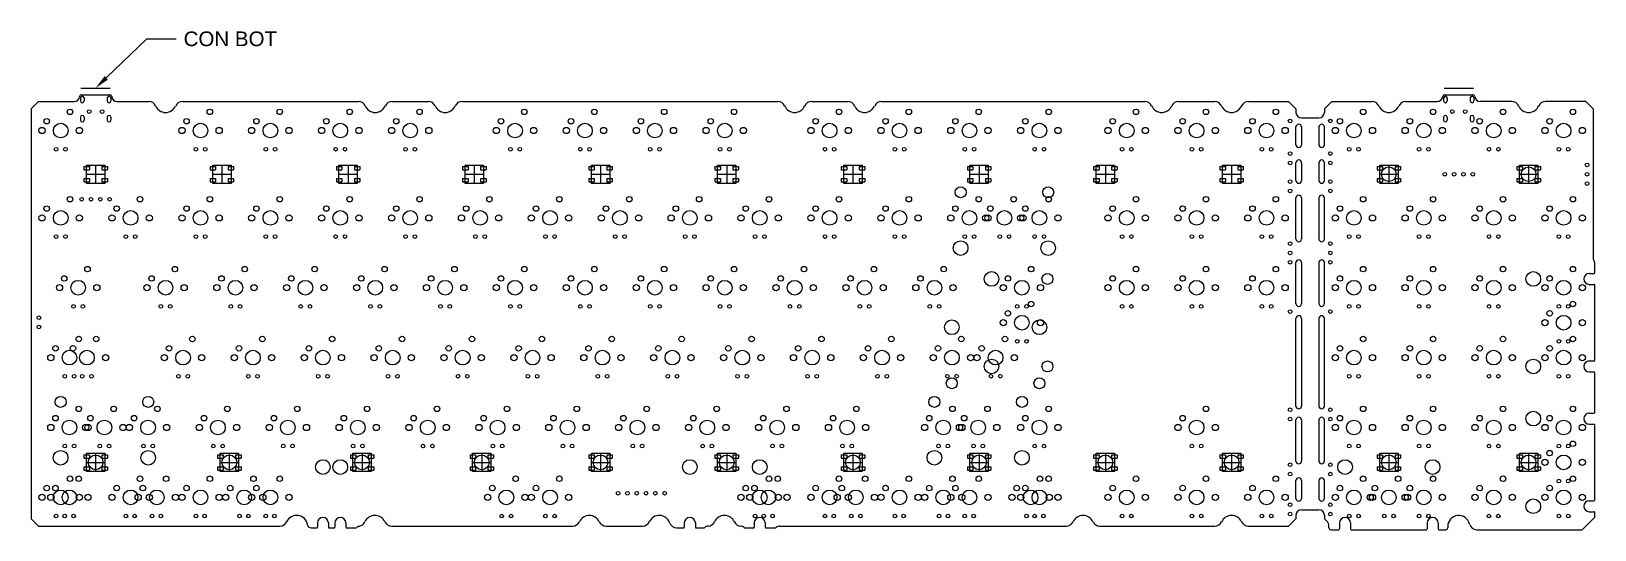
# Model space of a CAD drawing. Header units: millimetres. Extents: x 473 to 899, y 287 to 423.
import ezdxf
from ezdxf import colors
from ezdxf.entities.mleader import LeaderData, LeaderLine
from ezdxf.math import Vec2, Vec3

# ---------------------------------------------------------------- set-up
doc = ezdxf.new("R2010")
doc.units = ezdxf.units.MM
doc.layers.add('b8000', color=220, linetype='Continuous')
doc.styles.get("Standard").update_dxf_attribs({"font": 'arial.ttf'})

msp = doc.modelspace()

# ---------------------------------------------------------------- linework, layer by layer
at = {"layer": 'b8000', "color": 2}
for p, q in [((486.04, 404.88), (486.04, 404.08)), ((487.04, 404.88), (487.04, 404.08)), ((493.34, 404.88), (493.34, 404.08)), ((494.34, 404.88), (494.34, 404.08)), ((857.52, 404.88), (857.52, 404.08)), ((858.52, 404.88), (858.52, 404.08)), ((864.82, 404.88), (864.82, 404.08)), ((865.82, 404.88), (865.82, 404.08)), ((486.04, 399.63), (486.04, 398.83)), ((487.04, 399.63), (487.04, 398.83)), ((493.34, 399.63), (493.34, 398.83)), ((494.34, 399.63), (494.34, 398.83)), ((817.31, 392.12), (817.31, 396.97)), ((818.81, 396.97), (818.81, 392.12)), ((823.57, 396.97), (823.57, 392.12)), ((825.07, 392.12), (825.07, 396.97)), ((857.52, 399.63), (857.52, 398.83)), ((858.52, 399.63), (858.52, 398.83)), ((864.82, 399.63), (864.82, 398.83)), ((865.82, 399.63), (865.82, 398.83)), ((817.31, 382.36), (817.31, 387.22)), ((818.81, 387.22), (818.81, 382.36)), ((823.57, 387.22), (823.57, 382.36)), ((825.07, 382.36), (825.07, 387.22)), ((817.31, 366.44), (817.31, 377.64)), ((818.81, 377.64), (818.81, 366.44)), ((823.57, 377.64), (823.57, 366.44)), ((825.07, 366.44), (825.07, 377.64)), ((817.31, 348.81), (817.31, 360.01)), ((818.81, 360.01), (818.81, 348.81)), ((823.57, 360.01), (823.57, 348.81)), ((825.07, 348.81), (825.07, 360.01)), ((817.31, 320.87), (817.31, 344.77)), ((818.81, 344.77), (818.81, 320.87)), ((823.57, 344.77), (823.57, 320.87)), ((825.07, 320.87), (825.07, 344.77)), ((817.31, 305.89), (817.31, 317.09)), ((818.81, 317.09), (818.81, 305.89)), ((823.57, 317.09), (823.57, 305.89)), ((825.07, 305.89), (825.07, 317.09)), ((817.31, 295.72), (817.31, 300.58)), ((818.81, 300.58), (818.81, 295.72)), ((823.57, 300.58), (823.57, 295.72)), ((825.07, 295.72), (825.07, 300.58))]:
    msp.add_line(p, q, dxfattribs=at)
at = {"layer": 'b8000', "color": 5}
for p, q in [((486.19, 407.58), (494.19, 407.58)), ((857.67, 407.58), (865.67, 407.58))]:
    msp.add_line(p, q, dxfattribs=at)
at = {"layer": 'b8000'}
for p, q in [((486.33, 405.73), (494.06, 405.73)), ((857.8, 405.73), (865.54, 405.73)), ((474.64, 403.93), (472.64, 401.93)), ((472.64, 401.93), (472.64, 290.17)), ((474.64, 403.93), (484.34, 403.93)), ((496.05, 403.93), (504.66, 403.93)), ((513.83, 403.93), (561.81, 403.93)), ((570.98, 403.93), (580.86, 403.93)), ((590.03, 403.93), (676.11, 403.93)), ((685.28, 403.93), (695.16, 403.93)), ((704.33, 403.93), (776.12, 403.93)), ((785.29, 403.93), (795.17, 403.93)), ((804.34, 403.93), (815.31, 403.93)), ((815.31, 403.93), (817.31, 401.93)), ((817.31, 401.93), (817.31, 400.93)), ((827.07, 403.93), (825.07, 401.93)), ((825.07, 401.93), (825.07, 400.93)), ((827.07, 403.93), (838.04, 403.93)), ((847.2, 403.93), (855.81, 403.93)), ((876.14, 403.93), (867.53, 403.93)), ((896.27, 403.93), (885.3, 403.93)), ((896.27, 403.93), (898.27, 401.93)), ((898.27, 401.93), (898.27, 361.28)), ((818.81, 399.47), (823.57, 399.47)), ((486.99, 386.2), (486.99, 385.3)), ((486.99, 386.2), (488.49, 386.2)), ((486.99, 385.3), (488.49, 385.3)), ((487.69, 386.6), (492.69, 386.6)), ((487.69, 381.6), (487.69, 386.6)), ((487.69, 384.1), (492.69, 384.1)), ((488.49, 386.2), (488.49, 385.3)), ((490.19, 386.6), (490.19, 381.6)), ((491.89, 386.2), (491.89, 385.3)), ((491.89, 386.2), (493.39, 386.2)), ((491.89, 385.3), (493.39, 385.3)), ((492.69, 386.6), (492.69, 381.6)), ((493.39, 386.2), (493.39, 385.3)), ((521.39, 386.2), (521.39, 385.3)), ((521.39, 386.2), (522.89, 386.2)), ((521.39, 385.3), (522.89, 385.3)), ((522.09, 386.6), (527.09, 386.6)), ((522.09, 381.6), (522.09, 386.6)), ((522.09, 384.1), (527.09, 384.1)), ((522.89, 386.2), (522.89, 385.3)), ((524.59, 386.6), (524.59, 381.6)), ((526.29, 386.2), (526.29, 385.3)), ((526.29, 386.2), (527.79, 386.2)), ((526.29, 385.3), (527.79, 385.3)), ((527.09, 386.6), (527.09, 381.6)), ((527.79, 386.2), (527.79, 385.3)), ((555.79, 386.2), (555.79, 385.3)), ((555.79, 386.2), (557.29, 386.2)), ((555.79, 385.3), (557.29, 385.3)), ((556.49, 386.6), (561.49, 386.6)), ((556.49, 381.6), (556.49, 386.6)), ((556.49, 384.1), (561.49, 384.1)), ((557.29, 386.2), (557.29, 385.3)), ((558.99, 386.6), (558.99, 381.6)), ((560.69, 386.2), (560.69, 385.3)), ((560.69, 386.2), (562.19, 386.2)), ((560.69, 385.3), (562.19, 385.3)), ((561.49, 386.6), (561.49, 381.6)), ((562.19, 386.2), (562.19, 385.3)), ((590.18, 386.2), (590.18, 385.3)), ((590.18, 386.2), (591.68, 386.2)), ((590.18, 385.3), (591.68, 385.3)), ((590.88, 386.6), (595.88, 386.6)), ((590.88, 381.6), (590.88, 386.6)), ((590.88, 384.1), (595.88, 384.1)), ((591.68, 386.2), (591.68, 385.3)), ((593.38, 386.6), (593.38, 381.6)), ((595.08, 386.2), (595.08, 385.3)), ((595.08, 386.2), (596.58, 386.2)), ((595.08, 385.3), (596.58, 385.3)), ((595.88, 386.6), (595.88, 381.6)), ((596.58, 386.2), (596.58, 385.3)), ((624.58, 386.2), (624.58, 385.3)), ((624.58, 386.2), (626.08, 386.2)), ((624.58, 385.3), (626.08, 385.3)), ((625.28, 386.6), (630.28, 386.6)), ((625.28, 381.6), (625.28, 386.6)), ((625.28, 384.1), (630.28, 384.1)), ((626.08, 386.2), (626.08, 385.3)), ((627.78, 386.6), (627.78, 381.6)), ((629.48, 386.2), (629.48, 385.3)), ((629.48, 386.2), (630.98, 386.2)), ((629.48, 385.3), (630.98, 385.3)), ((630.28, 386.6), (630.28, 381.6)), ((630.98, 386.2), (630.98, 385.3)), ((658.97, 386.2), (658.97, 385.3)), ((658.97, 386.2), (660.47, 386.2)), ((658.97, 385.3), (660.47, 385.3)), ((659.67, 386.6), (664.67, 386.6)), ((659.67, 381.6), (659.67, 386.6)), ((659.67, 384.1), (664.67, 384.1)), ((660.47, 386.2), (660.47, 385.3)), ((662.17, 386.6), (662.17, 381.6)), ((663.87, 386.2), (663.87, 385.3)), ((663.87, 386.2), (665.37, 386.2)), ((663.87, 385.3), (665.37, 385.3)), ((664.67, 386.6), (664.67, 381.6)), ((665.37, 386.2), (665.37, 385.3)), ((693.37, 386.2), (693.37, 385.3)), ((693.37, 386.2), (694.87, 386.2)), ((693.37, 385.3), (694.87, 385.3)), ((694.07, 386.6), (699.07, 386.6)), ((694.07, 381.6), (694.07, 386.6)), ((694.07, 384.1), (699.07, 384.1)), ((694.87, 386.2), (694.87, 385.3)), ((696.57, 386.6), (696.57, 381.6)), ((698.27, 386.2), (698.27, 385.3)), ((698.27, 386.2), (699.77, 386.2)), ((698.27, 385.3), (699.77, 385.3)), ((699.07, 386.6), (699.07, 381.6)), ((699.77, 386.2), (699.77, 385.3)), ((727.76, 386.2), (727.76, 385.3)), ((727.76, 386.2), (729.26, 386.2)), ((727.76, 385.3), (729.26, 385.3)), ((728.46, 386.6), (733.46, 386.6)), ((728.46, 381.6), (728.46, 386.6)), ((728.46, 384.1), (733.46, 384.1)), ((729.26, 386.2), (729.26, 385.3)), ((730.96, 386.6), (730.96, 381.6)), ((732.66, 386.2), (732.66, 385.3)), ((732.66, 386.2), (734.16, 386.2)), ((732.66, 385.3), (734.16, 385.3)), ((733.46, 386.6), (733.46, 381.6)), ((734.16, 386.2), (734.16, 385.3)), ((762.16, 386.2), (762.16, 385.3)), ((762.16, 386.2), (763.66, 386.2)), ((762.16, 385.3), (763.66, 385.3)), ((762.86, 386.6), (767.86, 386.6)), ((762.86, 381.6), (762.86, 386.6)), ((762.86, 384.1), (767.86, 384.1)), ((763.66, 386.2), (763.66, 385.3)), ((765.36, 386.6), (765.36, 381.6)), ((767.06, 386.2), (767.06, 385.3)), ((767.06, 386.2), (768.56, 386.2)), ((767.06, 385.3), (768.56, 385.3)), ((767.86, 386.6), (767.86, 381.6)), ((768.56, 386.2), (768.56, 385.3)), ((796.56, 386.2), (796.56, 385.3)), ((796.56, 386.2), (798.06, 386.2)), ((796.56, 385.3), (798.06, 385.3)), ((797.26, 386.6), (802.26, 386.6)), ((797.26, 381.6), (797.26, 386.6)), ((797.26, 384.1), (802.26, 384.1)), ((798.06, 386.2), (798.06, 385.3)), ((799.76, 386.6), (799.76, 381.6)), ((801.46, 386.2), (801.46, 385.3)), ((801.46, 386.2), (802.96, 386.2)), ((801.46, 385.3), (802.96, 385.3)), ((802.26, 386.6), (802.26, 381.6)), ((802.96, 386.2), (802.96, 385.3)), ((839.42, 386.2), (839.42, 385.3)), ((839.42, 386.2), (840.92, 386.2)), ((839.42, 385.3), (840.92, 385.3)), ((840.12, 386.6), (845.12, 386.6)), ((840.12, 381.6), (840.12, 386.6)), ((840.12, 384.1), (845.12, 384.1)), ((840.92, 386.2), (840.92, 385.3)), ((842.62, 386.6), (842.62, 381.6)), ((844.32, 386.2), (844.32, 385.3)), ((844.32, 386.2), (845.82, 386.2)), ((844.32, 385.3), (845.82, 385.3)), ((845.12, 386.6), (845.12, 381.6)), ((845.82, 386.2), (845.82, 385.3)), ((877.52, 386.2), (877.52, 385.3)), ((877.52, 386.2), (879.02, 386.2)), ((877.52, 385.3), (879.02, 385.3)), ((878.22, 386.6), (883.22, 386.6)), ((878.22, 381.6), (878.22, 386.6)), ((878.22, 384.1), (883.22, 384.1)), ((879.02, 386.2), (879.02, 385.3)), ((880.72, 386.6), (880.72, 381.6)), ((882.42, 386.2), (882.42, 385.3)), ((882.42, 386.2), (883.92, 386.2)), ((882.42, 385.3), (883.92, 385.3)), ((883.22, 386.6), (883.22, 381.6)), ((883.92, 386.2), (883.92, 385.3)), ((486.99, 382.9), (486.99, 382)), ((486.99, 382.9), (488.49, 382.9)), ((486.99, 382), (488.49, 382)), ((492.69, 381.6), (487.69, 381.6)), ((488.49, 382.9), (488.49, 382)), ((491.89, 382.9), (491.89, 382)), ((491.89, 382.9), (493.39, 382.9)), ((491.89, 382), (493.39, 382)), ((493.39, 382.9), (493.39, 382)), ((521.39, 382.9), (521.39, 382)), ((521.39, 382.9), (522.89, 382.9)), ((521.39, 382), (522.89, 382)), ((527.09, 381.6), (522.09, 381.6)), ((522.89, 382.9), (522.89, 382)), ((526.29, 382.9), (526.29, 382)), ((526.29, 382.9), (527.79, 382.9)), ((526.29, 382), (527.79, 382)), ((527.79, 382.9), (527.79, 382)), ((555.79, 382.9), (555.79, 382)), ((555.79, 382.9), (557.29, 382.9)), ((555.79, 382), (557.29, 382)), ((561.49, 381.6), (556.49, 381.6)), ((557.29, 382.9), (557.29, 382)), ((560.69, 382.9), (560.69, 382)), ((560.69, 382.9), (562.19, 382.9)), ((560.69, 382), (562.19, 382)), ((562.19, 382.9), (562.19, 382)), ((590.18, 382.9), (590.18, 382)), ((590.18, 382.9), (591.68, 382.9)), ((590.18, 382), (591.68, 382)), ((595.88, 381.6), (590.88, 381.6)), ((591.68, 382.9), (591.68, 382)), ((595.08, 382.9), (595.08, 382)), ((595.08, 382.9), (596.58, 382.9)), ((595.08, 382), (596.58, 382)), ((596.58, 382.9), (596.58, 382)), ((624.58, 382.9), (624.58, 382)), ((624.58, 382.9), (626.08, 382.9)), ((624.58, 382), (626.08, 382)), ((630.28, 381.6), (625.28, 381.6)), ((626.08, 382.9), (626.08, 382)), ((629.48, 382.9), (629.48, 382)), ((629.48, 382.9), (630.98, 382.9)), ((629.48, 382), (630.98, 382)), ((630.98, 382.9), (630.98, 382)), ((658.97, 382.9), (658.97, 382)), ((658.97, 382.9), (660.47, 382.9)), ((658.97, 382), (660.47, 382)), ((664.67, 381.6), (659.67, 381.6)), ((660.47, 382.9), (660.47, 382)), ((663.87, 382.9), (663.87, 382)), ((663.87, 382.9), (665.37, 382.9)), ((663.87, 382), (665.37, 382)), ((665.37, 382.9), (665.37, 382)), ((693.37, 382.9), (693.37, 382)), ((693.37, 382.9), (694.87, 382.9)), ((693.37, 382), (694.87, 382)), ((699.07, 381.6), (694.07, 381.6)), ((694.87, 382.9), (694.87, 382)), ((698.27, 382.9), (698.27, 382)), ((698.27, 382.9), (699.77, 382.9)), ((698.27, 382), (699.77, 382)), ((699.77, 382.9), (699.77, 382)), ((727.76, 382.9), (727.76, 382)), ((727.76, 382.9), (729.26, 382.9)), ((727.76, 382), (729.26, 382)), ((733.46, 381.6), (728.46, 381.6)), ((729.26, 382.9), (729.26, 382)), ((732.66, 382.9), (732.66, 382)), ((732.66, 382.9), (734.16, 382.9)), ((732.66, 382), (734.16, 382)), ((734.16, 382.9), (734.16, 382)), ((762.16, 382.9), (762.16, 382)), ((762.16, 382.9), (763.66, 382.9)), ((762.16, 382), (763.66, 382)), ((767.86, 381.6), (762.86, 381.6)), ((763.66, 382.9), (763.66, 382)), ((767.06, 382.9), (767.06, 382)), ((767.06, 382.9), (768.56, 382.9)), ((767.06, 382), (768.56, 382)), ((768.56, 382.9), (768.56, 382)), ((796.56, 382.9), (796.56, 382)), ((796.56, 382.9), (798.06, 382.9)), ((796.56, 382), (798.06, 382)), ((802.26, 381.6), (797.26, 381.6)), ((798.06, 382.9), (798.06, 382)), ((801.46, 382.9), (801.46, 382)), ((801.46, 382.9), (802.96, 382.9)), ((801.46, 382), (802.96, 382)), ((802.96, 382.9), (802.96, 382)), ((839.42, 382.9), (839.42, 382)), ((839.42, 382.9), (840.92, 382.9)), ((839.42, 382), (840.92, 382)), ((845.12, 381.6), (840.12, 381.6)), ((840.92, 382.9), (840.92, 382)), ((844.32, 382.9), (844.32, 382)), ((844.32, 382.9), (845.82, 382.9)), ((844.32, 382), (845.82, 382)), ((845.82, 382.9), (845.82, 382)), ((877.52, 382.9), (877.52, 382)), ((877.52, 382.9), (879.02, 382.9)), ((877.52, 382), (879.02, 382)), ((883.22, 381.6), (878.22, 381.6)), ((879.02, 382.9), (879.02, 382)), ((882.42, 382.9), (882.42, 382)), ((882.42, 382.9), (883.92, 382.9)), ((882.42, 382), (883.92, 382)), ((883.92, 382.9), (883.92, 382)), ((898.73, 357.25), (898.73, 360)), ((897.23, 357.05), (898.53, 357.05)), ((897.23, 354.05), (898.53, 354.05)), ((898.73, 333.38), (898.73, 353.85)), ((897.23, 333.18), (898.53, 333.18)), ((897.23, 330.18), (898.53, 330.18)), ((898.73, 319.15), (898.73, 329.98)), ((897.23, 318.95), (898.53, 318.95)), ((897.23, 315.95), (898.53, 315.95)), ((898.73, 295.28), (898.73, 315.75)), ((486.99, 307.62), (486.99, 306.72)), ((486.99, 307.62), (488.49, 307.62)), ((487.69, 308.02), (492.69, 308.02)), ((487.69, 303.02), (487.69, 308.02)), ((488.49, 307.62), (488.49, 306.72)), ((490.19, 308.02), (490.19, 303.02)), ((491.89, 307.62), (491.89, 306.72)), ((491.89, 307.62), (493.39, 307.62)), ((492.69, 308.02), (492.69, 303.02)), ((493.39, 307.62), (493.39, 306.72)), ((523.42, 307.62), (523.42, 306.72)), ((523.42, 307.62), (524.92, 307.62)), ((524.12, 308.02), (529.12, 308.02)), ((524.12, 303.02), (524.12, 308.02)), ((524.92, 307.62), (524.92, 306.72)), ((526.62, 308.02), (526.62, 303.02)), ((528.32, 307.62), (528.32, 306.72)), ((528.32, 307.62), (529.82, 307.62)), ((529.12, 308.02), (529.12, 303.02)), ((529.82, 307.62), (529.82, 306.72)), ((559.6, 307.62), (559.6, 306.72)), ((559.6, 307.62), (561.1, 307.62)), ((560.3, 308.02), (565.3, 308.02)), ((560.3, 303.02), (560.3, 308.02)), ((561.1, 307.62), (561.1, 306.72)), ((562.8, 308.02), (562.8, 303.02)), ((564.5, 307.62), (564.5, 306.72)), ((564.5, 307.62), (566, 307.62)), ((565.3, 308.02), (565.3, 303.02)), ((566, 307.62), (566, 306.72)), ((592.21, 307.62), (592.21, 306.72)), ((592.21, 307.62), (593.71, 307.62)), ((592.91, 308.02), (597.91, 308.02)), ((592.91, 303.02), (592.91, 308.02)), ((593.71, 307.62), (593.71, 306.72)), ((595.41, 308.02), (595.41, 303.02)), ((597.11, 307.62), (597.11, 306.72)), ((597.11, 307.62), (598.61, 307.62)), ((597.91, 308.02), (597.91, 303.02)), ((598.61, 307.62), (598.61, 306.72)), ((624.58, 307.62), (624.58, 306.72)), ((624.58, 307.62), (626.08, 307.62)), ((625.28, 308.02), (630.28, 308.02)), ((625.28, 303.02), (625.28, 308.02)), ((626.08, 307.62), (626.08, 306.72)), ((627.78, 308.02), (627.78, 303.02)), ((629.48, 307.62), (629.48, 306.72)), ((629.48, 307.62), (630.98, 307.62)), ((630.28, 308.02), (630.28, 303.02)), ((630.98, 307.62), (630.98, 306.72)), ((658.97, 307.62), (658.97, 306.72)), ((658.97, 307.62), (660.47, 307.62)), ((659.67, 308.02), (664.67, 308.02)), ((659.67, 303.02), (659.67, 308.02)), ((660.47, 307.62), (660.47, 306.72)), ((662.17, 308.02), (662.17, 303.02)), ((663.87, 307.62), (663.87, 306.72)), ((663.87, 307.62), (665.37, 307.62)), ((664.67, 308.02), (664.67, 303.02)), ((665.37, 307.62), (665.37, 306.72)), ((693.37, 307.62), (693.37, 306.72)), ((693.37, 307.62), (694.87, 307.62)), ((694.07, 308.02), (699.07, 308.02)), ((694.07, 303.02), (694.07, 308.02)), ((694.87, 307.62), (694.87, 306.72)), ((696.57, 308.02), (696.57, 303.02)), ((698.27, 307.62), (698.27, 306.72)), ((698.27, 307.62), (699.77, 307.62)), ((699.07, 308.02), (699.07, 303.02)), ((699.77, 307.62), (699.77, 306.72)), ((727.76, 307.62), (727.76, 306.72)), ((727.76, 307.62), (729.26, 307.62)), ((728.46, 308.02), (733.46, 308.02)), ((728.46, 303.02), (728.46, 308.02)), ((729.26, 307.62), (729.26, 306.72)), ((730.96, 308.02), (730.96, 303.02)), ((732.66, 307.62), (732.66, 306.72)), ((732.66, 307.62), (734.16, 307.62)), ((733.46, 308.02), (733.46, 303.02)), ((734.16, 307.62), (734.16, 306.72)), ((762.16, 307.62), (762.16, 306.72)), ((762.16, 307.62), (763.66, 307.62)), ((762.86, 308.02), (767.86, 308.02)), ((762.86, 303.02), (762.86, 308.02)), ((763.66, 307.62), (763.66, 306.72)), ((765.36, 308.02), (765.36, 303.02)), ((767.06, 307.62), (767.06, 306.72)), ((767.06, 307.62), (768.56, 307.62)), ((767.86, 308.02), (767.86, 303.02)), ((768.56, 307.62), (768.56, 306.72)), ((796.56, 307.62), (796.56, 306.72)), ((796.56, 307.62), (798.06, 307.62)), ((797.26, 308.02), (802.26, 308.02)), ((797.26, 303.02), (797.26, 308.02)), ((798.06, 307.62), (798.06, 306.72)), ((799.76, 308.02), (799.76, 303.02)), ((801.46, 307.62), (801.46, 306.72)), ((801.46, 307.62), (802.96, 307.62)), ((802.26, 308.02), (802.26, 303.02)), ((802.96, 307.62), (802.96, 306.72)), ((839.42, 307.62), (839.42, 306.72)), ((839.42, 307.62), (840.92, 307.62)), ((840.12, 308.02), (845.12, 308.02)), ((840.12, 303.02), (840.12, 308.02)), ((840.92, 307.62), (840.92, 306.72)), ((842.62, 308.02), (842.62, 303.02)), ((844.32, 307.62), (844.32, 306.72)), ((844.32, 307.62), (845.82, 307.62)), ((845.12, 308.02), (845.12, 303.02)), ((845.82, 307.62), (845.82, 306.72)), ((877.52, 307.62), (877.52, 306.72)), ((877.52, 307.62), (879.02, 307.62)), ((878.22, 308.02), (883.22, 308.02)), ((878.22, 303.02), (878.22, 308.02)), ((879.02, 307.62), (879.02, 306.72)), ((880.72, 308.02), (880.72, 303.02)), ((882.42, 307.62), (882.42, 306.72)), ((882.42, 307.62), (883.92, 307.62)), ((883.22, 308.02), (883.22, 303.02)), ((883.92, 307.62), (883.92, 306.72)), ((486.99, 306.72), (488.49, 306.72)), ((486.99, 304.32), (486.99, 303.42)), ((486.99, 304.32), (488.49, 304.32)), ((486.99, 303.42), (488.49, 303.42)), ((487.69, 305.52), (492.69, 305.52)), ((492.69, 303.02), (487.69, 303.02)), ((488.49, 304.32), (488.49, 303.42)), ((491.89, 306.72), (493.39, 306.72)), ((491.89, 304.32), (491.89, 303.42)), ((491.89, 304.32), (493.39, 304.32)), ((491.89, 303.42), (493.39, 303.42)), ((493.39, 304.32), (493.39, 303.42)), ((523.42, 306.72), (524.92, 306.72)), ((523.42, 304.32), (523.42, 303.42)), ((523.42, 304.32), (524.92, 304.32)), ((523.42, 303.42), (524.92, 303.42)), ((524.12, 305.52), (529.12, 305.52)), ((529.12, 303.02), (524.12, 303.02)), ((524.92, 304.32), (524.92, 303.42)), ((528.32, 306.72), (529.82, 306.72)), ((528.32, 304.32), (528.32, 303.42)), ((528.32, 304.32), (529.82, 304.32)), ((528.32, 303.42), (529.82, 303.42)), ((529.82, 304.32), (529.82, 303.42)), ((559.6, 306.72), (561.1, 306.72)), ((559.6, 304.32), (559.6, 303.42)), ((559.6, 304.32), (561.1, 304.32)), ((559.6, 303.42), (561.1, 303.42)), ((560.3, 305.52), (565.3, 305.52)), ((565.3, 303.02), (560.3, 303.02)), ((561.1, 304.32), (561.1, 303.42)), ((564.5, 306.72), (566, 306.72)), ((564.5, 304.32), (564.5, 303.42)), ((564.5, 304.32), (566, 304.32)), ((564.5, 303.42), (566, 303.42)), ((566, 304.32), (566, 303.42)), ((592.21, 306.72), (593.71, 306.72)), ((592.21, 304.32), (592.21, 303.42)), ((592.21, 304.32), (593.71, 304.32)), ((592.21, 303.42), (593.71, 303.42)), ((592.91, 305.52), (597.91, 305.52)), ((597.91, 303.02), (592.91, 303.02)), ((593.71, 304.32), (593.71, 303.42)), ((597.11, 306.72), (598.61, 306.72)), ((597.11, 304.32), (597.11, 303.42)), ((597.11, 304.32), (598.61, 304.32)), ((597.11, 303.42), (598.61, 303.42)), ((598.61, 304.32), (598.61, 303.42)), ((624.58, 306.72), (626.08, 306.72)), ((624.58, 304.32), (624.58, 303.42)), ((624.58, 304.32), (626.08, 304.32)), ((624.58, 303.42), (626.08, 303.42)), ((625.28, 305.52), (630.28, 305.52)), ((630.28, 303.02), (625.28, 303.02)), ((626.08, 304.32), (626.08, 303.42)), ((629.48, 306.72), (630.98, 306.72)), ((629.48, 304.32), (629.48, 303.42)), ((629.48, 304.32), (630.98, 304.32)), ((629.48, 303.42), (630.98, 303.42)), ((630.98, 304.32), (630.98, 303.42)), ((658.97, 306.72), (660.47, 306.72)), ((658.97, 304.32), (658.97, 303.42)), ((658.97, 304.32), (660.47, 304.32)), ((658.97, 303.42), (660.47, 303.42)), ((659.67, 305.52), (664.67, 305.52)), ((664.67, 303.02), (659.67, 303.02)), ((660.47, 304.32), (660.47, 303.42)), ((663.87, 306.72), (665.37, 306.72)), ((663.87, 304.32), (663.87, 303.42)), ((663.87, 304.32), (665.37, 304.32)), ((663.87, 303.42), (665.37, 303.42)), ((665.37, 304.32), (665.37, 303.42)), ((693.37, 306.72), (694.87, 306.72)), ((693.37, 304.32), (693.37, 303.42)), ((693.37, 304.32), (694.87, 304.32)), ((693.37, 303.42), (694.87, 303.42)), ((694.07, 305.52), (699.07, 305.52)), ((699.07, 303.02), (694.07, 303.02)), ((694.87, 304.32), (694.87, 303.42)), ((698.27, 306.72), (699.77, 306.72)), ((698.27, 304.32), (698.27, 303.42)), ((698.27, 304.32), (699.77, 304.32)), ((698.27, 303.42), (699.77, 303.42)), ((699.77, 304.32), (699.77, 303.42)), ((727.76, 306.72), (729.26, 306.72)), ((727.76, 304.32), (727.76, 303.42)), ((727.76, 304.32), (729.26, 304.32)), ((727.76, 303.42), (729.26, 303.42)), ((728.46, 305.52), (733.46, 305.52)), ((733.46, 303.02), (728.46, 303.02)), ((729.26, 304.32), (729.26, 303.42)), ((732.66, 306.72), (734.16, 306.72)), ((732.66, 304.32), (732.66, 303.42)), ((732.66, 304.32), (734.16, 304.32)), ((732.66, 303.42), (734.16, 303.42)), ((734.16, 304.32), (734.16, 303.42)), ((762.16, 306.72), (763.66, 306.72)), ((762.16, 304.32), (762.16, 303.42)), ((762.16, 304.32), (763.66, 304.32)), ((762.16, 303.42), (763.66, 303.42)), ((762.86, 305.52), (767.86, 305.52)), ((767.86, 303.02), (762.86, 303.02)), ((763.66, 304.32), (763.66, 303.42)), ((767.06, 306.72), (768.56, 306.72)), ((767.06, 304.32), (767.06, 303.42)), ((767.06, 304.32), (768.56, 304.32)), ((767.06, 303.42), (768.56, 303.42)), ((768.56, 304.32), (768.56, 303.42)), ((796.56, 306.72), (798.06, 306.72)), ((796.56, 304.32), (796.56, 303.42)), ((796.56, 304.32), (798.06, 304.32)), ((796.56, 303.42), (798.06, 303.42)), ((797.26, 305.52), (802.26, 305.52)), ((802.26, 303.02), (797.26, 303.02)), ((798.06, 304.32), (798.06, 303.42)), ((801.46, 306.72), (802.96, 306.72)), ((801.46, 304.32), (801.46, 303.42)), ((801.46, 304.32), (802.96, 304.32)), ((801.46, 303.42), (802.96, 303.42)), ((802.96, 304.32), (802.96, 303.42)), ((839.42, 306.72), (840.92, 306.72)), ((839.42, 304.32), (839.42, 303.42)), ((839.42, 304.32), (840.92, 304.32)), ((839.42, 303.42), (840.92, 303.42)), ((840.12, 305.52), (845.12, 305.52)), ((845.12, 303.02), (840.12, 303.02)), ((840.92, 304.32), (840.92, 303.42)), ((844.32, 306.72), (845.82, 306.72)), ((844.32, 304.32), (844.32, 303.42)), ((844.32, 304.32), (845.82, 304.32)), ((844.32, 303.42), (845.82, 303.42)), ((845.82, 304.32), (845.82, 303.42)), ((877.52, 306.72), (879.02, 306.72)), ((877.52, 304.32), (877.52, 303.42)), ((877.52, 304.32), (879.02, 304.32)), ((877.52, 303.42), (879.02, 303.42)), ((878.22, 305.52), (883.22, 305.52)), ((883.22, 303.02), (878.22, 303.02)), ((879.02, 304.32), (879.02, 303.42)), ((882.42, 306.72), (883.92, 306.72)), ((882.42, 304.32), (882.42, 303.42)), ((882.42, 304.32), (883.92, 304.32)), ((882.42, 303.42), (883.92, 303.42)), ((883.92, 304.32), (883.92, 303.42)), ((897.23, 295.08), (898.53, 295.08)), ((472.64, 290.17), (474.64, 288.17)), ((817.31, 290.17), (815.31, 288.17)), ((817.31, 291.17), (817.31, 290.17)), ((818.81, 292.63), (823.57, 292.63)), ((825.07, 291.17), (825.07, 290.17)), ((825.07, 290.17), (825.71, 289.52)), ((898.73, 290.63), (895.27, 287.17)), ((897.23, 292.08), (898.53, 292.08)), ((898.73, 290.63), (898.73, 291.88)), ((474.64, 288.17), (540.42, 288.17)), ((548.92, 287.67), (550.41, 287.67)), ((550.61, 289.01), (550.61, 287.87)), ((553.61, 289.01), (553.61, 287.87)), ((553.81, 287.67), (555.17, 287.67)), ((555.37, 289.01), (555.37, 287.87)), ((558.37, 289.01), (558.37, 287.87)), ((558.57, 287.67), (561.05, 287.67)), ((570.84, 288.17), (620.2, 288.17)), ((629.27, 288.17), (639.25, 288.17)), ((648.52, 287.67), (650.42, 287.67)), ((650.62, 289.01), (650.62, 287.87)), ((653.62, 289.01), (653.62, 287.87)), ((653.82, 287.67), (655.89, 287.67)), ((667.21, 287.67), (669.47, 287.67)), ((669.67, 289.01), (669.67, 287.87)), ((672.67, 289.01), (672.67, 287.87)), ((672.87, 287.67), (675.35, 287.67)), ((676.67, 288.17), (754.74, 288.17)), ((763.81, 288.17), (795.22, 288.17)), ((804.29, 288.17), (815.31, 288.17)), ((826.3, 287.67), (826.3, 288.11)), ((826.8, 287.17), (828.98, 287.17)), ((829.18, 289.01), (829.18, 287.37)), ((832.18, 289.01), (832.18, 287.37)), ((832.38, 287.17), (852.86, 287.17)), ((853.06, 289.01), (853.06, 287.37)), ((856.06, 289.01), (856.06, 287.37)), ((856.26, 287.17), (858.17, 287.17)), ((858.67, 288.07), (858.67, 287.67)), ((866.55, 287.17), (895.27, 287.17))]:
    msp.add_line(p, q, dxfattribs=at)
for centre, radius in [((483.21, 401.08), 0.75), ((521.31, 401.08), 0.75), ((540.36, 401.08), 0.75), ((559.41, 401.08), 0.75), ((578.46, 401.08), 0.75), ((607.03, 401.08), 0.75), ((626.08, 401.08), 0.75), ((645.13, 401.08), 0.75), ((664.18, 401.08), 0.75), ((692.76, 401.08), 0.75), ((711.81, 401.08), 0.75), ((730.86, 401.08), 0.75), ((749.91, 401.08), 0.75), ((773.72, 401.08), 0.75), ((792.77, 401.08), 0.75), ((811.82, 401.08), 0.75), ((835.63, 401.08), 0.75), ((854.68, 401.08), 0.75), ((873.73, 401.08), 0.75), ((892.78, 401.08), 0.75), ((475.59, 396), 0.85), ((476.86, 398.54), 0.75), ((480.67, 396), 2), ((485.75, 396), 0.85), ((513.69, 396), 0.85), ((514.96, 398.54), 0.75), ((518.77, 396), 2), ((523.85, 396), 0.85), ((532.74, 396), 0.85), ((534.01, 398.54), 0.75), ((537.82, 396), 2), ((542.9, 396), 0.85), ((551.79, 396), 0.85), ((553.06, 398.54), 0.75), ((556.87, 396), 2), ((561.95, 396), 0.85), ((570.84, 396), 0.85), ((572.11, 398.54), 0.75), ((575.92, 396), 2), ((581, 396), 0.85), ((599.41, 396), 0.85), ((600.68, 398.54), 0.75), ((604.49, 396), 2), ((609.57, 396), 0.85), ((618.46, 396), 0.85), ((619.73, 398.54), 0.75), ((623.54, 396), 2), ((628.62, 396), 0.85), ((637.51, 396), 0.85), ((638.78, 398.54), 0.75), ((642.59, 396), 2), ((647.67, 396), 0.85), ((656.56, 396), 0.85), ((657.83, 398.54), 0.75), ((661.64, 396), 2), ((666.72, 396), 0.85), ((685.14, 396), 0.85), ((686.41, 398.54), 0.75), ((690.22, 396), 2), ((695.3, 396), 0.85), ((704.19, 396), 0.85), ((705.46, 398.54), 0.75), ((709.27, 396), 2), ((714.35, 396), 0.85), ((723.24, 396), 0.85), ((724.51, 398.54), 0.75), ((728.32, 396), 2), ((733.4, 396), 0.85), ((742.29, 396), 0.85), ((743.56, 398.54), 0.75), ((747.37, 396), 2), ((752.45, 396), 0.85), ((766.1, 396), 0.85), ((767.37, 398.54), 0.75), ((771.18, 396), 2), ((776.26, 396), 0.85), ((785.15, 396), 0.85), ((786.42, 398.54), 0.75), ((790.23, 396), 2), ((795.31, 396), 0.85), ((804.2, 396), 0.85), ((805.47, 398.54), 0.75), ((809.28, 396), 2), ((814.36, 396), 0.85), ((828.01, 396), 0.85), ((829.28, 398.54), 0.75), ((833.09, 396), 2), ((838.17, 396), 0.85), ((847.06, 396), 0.85), ((848.33, 398.54), 0.75), ((852.14, 396), 2), ((857.22, 396), 0.85), ((866.11, 396), 0.85), ((867.38, 398.54), 0.75), ((871.19, 396), 2), ((876.27, 396), 0.85), ((885.16, 396), 0.85), ((886.43, 398.54), 0.75), ((890.24, 396), 2), ((895.32, 396), 0.85), ((479.4, 390.92), 0.5), ((481.94, 390.92), 0.5), ((517.5, 390.92), 0.5), ((520.04, 390.92), 0.5), ((536.55, 390.92), 0.5), ((539.09, 390.92), 0.5), ((555.6, 390.92), 0.5), ((558.14, 390.92), 0.5), ((574.65, 390.92), 0.5), ((577.19, 390.92), 0.5), ((603.22, 390.92), 0.5), ((605.76, 390.92), 0.5), ((622.27, 390.92), 0.5), ((624.81, 390.92), 0.5), ((641.32, 390.92), 0.5), ((643.86, 390.92), 0.5), ((660.37, 390.92), 0.5), ((662.91, 390.92), 0.5), ((688.95, 390.92), 0.5), ((691.49, 390.92), 0.5), ((708, 390.92), 0.5), ((710.54, 390.92), 0.5), ((727.05, 390.92), 0.5), ((729.59, 390.92), 0.5), ((746.1, 390.92), 0.5), ((748.64, 390.92), 0.5), ((769.91, 390.92), 0.5), ((772.45, 390.92), 0.5), ((788.96, 390.92), 0.5), ((791.5, 390.92), 0.5), ((808.01, 390.92), 0.5), ((810.55, 390.92), 0.5), ((831.82, 390.92), 0.5), ((834.36, 390.92), 0.5), ((850.87, 390.92), 0.5), ((853.41, 390.92), 0.5), ((869.92, 390.92), 0.5), ((872.46, 390.92), 0.5), ((888.97, 390.92), 0.5), ((891.51, 390.92), 0.5), ((842.62, 384.1), 2), ((880.72, 384.1), 2), ((725.91, 379.18), 1.5), ((749.78, 379.18), 1.5), ((476.86, 374.73), 0.75), ((483.21, 377.27), 0.75), ((495.91, 374.73), 0.75), ((502.26, 377.27), 0.75), ((514.96, 374.73), 0.75), ((521.31, 377.27), 0.75), ((534.01, 374.73), 0.75), ((540.36, 377.27), 0.75), ((553.06, 374.73), 0.75), ((559.41, 377.27), 0.75), ((572.11, 374.73), 0.75), ((578.46, 377.27), 0.75), ((591.16, 374.73), 0.75), ((597.51, 377.27), 0.75), ((610.21, 374.73), 0.75), ((616.56, 377.27), 0.75), ((629.26, 374.73), 0.75), ((635.61, 377.27), 0.75), ((648.31, 374.73), 0.75), ((654.66, 377.27), 0.75), ((667.36, 374.73), 0.75), ((673.71, 377.27), 0.75), ((686.41, 374.73), 0.75), ((692.76, 377.27), 0.75), ((705.46, 374.73), 0.75), ((711.81, 377.27), 0.75), ((724.51, 374.73), 0.75), ((730.86, 377.27), 0.75), ((734.03, 374.73), 0.75), ((740.38, 377.27), 0.75), ((743.56, 374.73), 0.75), ((749.91, 377.27), 0.75), ((767.37, 374.73), 0.75), ((773.72, 377.27), 0.75), ((786.42, 374.73), 0.75), ((792.77, 377.27), 0.75), ((805.47, 374.73), 0.75), ((811.82, 377.27), 0.75), ((829.28, 374.73), 0.75), ((835.63, 377.27), 0.75), ((848.33, 374.73), 0.75), ((854.68, 377.27), 0.75), ((867.38, 374.73), 0.75), ((873.73, 377.27), 0.75), ((886.43, 374.73), 0.75), ((892.78, 377.27), 0.75), ((475.59, 372.19), 0.85), ((480.67, 372.19), 2), ((485.75, 372.19), 0.85), ((494.64, 372.19), 0.85), ((499.72, 372.19), 2), ((504.8, 372.19), 0.85), ((513.69, 372.19), 0.85), ((518.77, 372.19), 2), ((523.85, 372.19), 0.85), ((532.74, 372.19), 0.85), ((537.82, 372.19), 2), ((542.9, 372.19), 0.85), ((551.79, 372.19), 0.85), ((556.87, 372.19), 2), ((561.95, 372.19), 0.85), ((570.84, 372.19), 0.85), ((575.92, 372.19), 2), ((581, 372.19), 0.85), ((589.89, 372.19), 0.85), ((594.97, 372.19), 2), ((600.05, 372.19), 0.85), ((608.94, 372.19), 0.85), ((614.02, 372.19), 2), ((619.1, 372.19), 0.85), ((627.99, 372.19), 0.85), ((633.07, 372.19), 2), ((638.15, 372.19), 0.85), ((647.04, 372.19), 0.85), ((652.12, 372.19), 2), ((657.2, 372.19), 0.85), ((666.09, 372.19), 0.85), ((671.17, 372.19), 2), ((676.25, 372.19), 0.85), ((685.14, 372.19), 0.85), ((690.22, 372.19), 2), ((695.3, 372.19), 0.85), ((704.19, 372.19), 0.85), ((709.27, 372.19), 2), ((714.35, 372.19), 0.85), ((723.24, 372.19), 0.85), ((728.32, 372.19), 2), ((732.76, 372.19), 0.85), ((733.4, 372.19), 0.85), ((737.84, 372.19), 2), ((742.29, 372.19), 0.85), ((742.92, 372.19), 0.85), ((747.37, 372.19), 2), ((752.45, 372.19), 0.85), ((766.1, 372.19), 0.85), ((771.18, 372.19), 2), ((776.26, 372.19), 0.85), ((785.15, 372.19), 0.85), ((790.23, 372.19), 2), ((795.31, 372.19), 0.85), ((804.2, 372.19), 0.85), ((809.28, 372.19), 2), ((814.36, 372.19), 0.85), ((828.01, 372.19), 0.85), ((833.09, 372.19), 2), ((838.17, 372.19), 0.85), ((847.06, 372.19), 0.85), ((852.14, 372.19), 2), ((857.22, 372.19), 0.85), ((866.11, 372.19), 0.85), ((871.19, 372.19), 2), ((876.27, 372.19), 0.85), ((885.16, 372.19), 0.85), ((890.24, 372.19), 2), ((895.32, 372.19), 0.85), ((479.4, 367.11), 0.5), ((481.94, 367.11), 0.5), ((498.45, 367.11), 0.5), ((500.99, 367.11), 0.5), ((517.5, 367.11), 0.5), ((520.04, 367.11), 0.5), ((536.55, 367.11), 0.5), ((539.09, 367.11), 0.5), ((555.6, 367.11), 0.5), ((558.14, 367.11), 0.5), ((574.65, 367.11), 0.5), ((577.19, 367.11), 0.5), ((593.7, 367.11), 0.5), ((596.24, 367.11), 0.5), ((612.75, 367.11), 0.5), ((615.29, 367.11), 0.5), ((631.8, 367.11), 0.5), ((634.34, 367.11), 0.5), ((650.85, 367.11), 0.5), ((653.39, 367.11), 0.5), ((669.9, 367.11), 0.5), ((672.44, 367.11), 0.5), ((688.95, 367.11), 0.5), ((691.49, 367.11), 0.5), ((708, 367.11), 0.5), ((710.54, 367.11), 0.5), ((727.05, 367.11), 0.5), ((729.59, 367.11), 0.5), ((736.57, 367.11), 0.5), ((739.11, 367.11), 0.5), ((746.1, 367.11), 0.5), ((748.64, 367.11), 0.5), ((769.91, 367.11), 0.5), ((772.45, 367.11), 0.5), ((788.96, 367.11), 0.5), ((791.5, 367.11), 0.5), ((808.01, 367.11), 0.5), ((810.55, 367.11), 0.5), ((831.82, 367.11), 0.5), ((834.36, 367.11), 0.5), ((850.87, 367.11), 0.5), ((853.41, 367.11), 0.5), ((869.92, 367.11), 0.5), ((872.46, 367.11), 0.5), ((888.97, 367.11), 0.5), ((891.51, 367.11), 0.5), ((725.91, 363.94), 2), ((749.78, 363.94), 2), ((487.97, 358.22), 0.75), ((511.78, 358.22), 0.75), ((530.83, 358.22), 0.75), ((549.88, 358.22), 0.75), ((568.93, 358.22), 0.75), ((587.98, 358.22), 0.75), ((607.03, 358.22), 0.75), ((626.08, 358.22), 0.75), ((645.13, 358.22), 0.75), ((664.18, 358.22), 0.75), ((683.23, 358.22), 0.75), ((702.28, 358.22), 0.75), ((721.33, 358.22), 0.75), ((745.15, 358.22), 0.75), ((773.72, 358.22), 0.75), ((792.77, 358.22), 0.75), ((811.82, 358.22), 0.75), ((835.63, 358.22), 0.75), ((854.68, 358.22), 0.75), ((873.73, 358.22), 0.75), ((892.78, 358.22), 0.75), ((480.35, 353.14), 0.85), ((481.62, 355.68), 0.75), ((485.43, 353.14), 2), ((490.51, 353.14), 0.85), ((504.16, 353.14), 0.85), ((505.43, 355.68), 0.75), ((509.24, 353.14), 2), ((514.32, 353.14), 0.85), ((523.21, 353.14), 0.85), ((524.48, 355.68), 0.75), ((528.29, 353.14), 2), ((533.37, 353.14), 0.85), ((542.26, 353.14), 0.85), ((543.53, 355.68), 0.75), ((547.34, 353.14), 2), ((552.42, 353.14), 0.85), ((561.31, 353.14), 0.85), ((562.58, 355.68), 0.75), ((566.39, 353.14), 2), ((571.47, 353.14), 0.85), ((580.36, 353.14), 0.85), ((581.63, 355.68), 0.75), ((585.44, 353.14), 2), ((590.52, 353.14), 0.85), ((599.41, 353.14), 0.85), ((600.68, 355.68), 0.75), ((604.49, 353.14), 2), ((609.57, 353.14), 0.85), ((618.46, 353.14), 0.85), ((619.73, 355.68), 0.75), ((623.54, 353.14), 2), ((628.62, 353.14), 0.85), ((637.51, 353.14), 0.85), ((638.78, 355.68), 0.75), ((642.59, 353.14), 2), ((647.67, 353.14), 0.85), ((656.56, 353.14), 0.85), ((657.83, 355.68), 0.75), ((661.64, 353.14), 2), ((666.72, 353.14), 0.85), ((675.61, 353.14), 0.85), ((676.88, 355.68), 0.75), ((680.69, 353.14), 2), ((685.77, 353.14), 0.85), ((694.66, 353.14), 0.85), ((695.93, 355.68), 0.75), ((699.74, 353.14), 2), ((704.82, 353.14), 0.85), ((713.71, 353.14), 0.85), ((714.98, 355.68), 0.75), ((718.79, 353.14), 2), ((723.87, 353.14), 0.85), ((734.35, 355.55), 2), ((737.53, 353.14), 0.85), ((738.8, 355.68), 0.75), ((742.61, 353.14), 2), ((747.69, 353.14), 0.85), ((749.59, 355.55), 1.5), ((766.1, 353.14), 0.85), ((767.37, 355.68), 0.75), ((771.18, 353.14), 2), ((776.26, 353.14), 0.85), ((785.15, 353.14), 0.85), ((786.42, 355.68), 0.75), ((790.23, 353.14), 2), ((795.31, 353.14), 0.85), ((804.2, 353.14), 0.85), ((805.47, 355.68), 0.75), ((809.28, 353.14), 2), ((814.36, 353.14), 0.85), ((828.01, 353.14), 0.85), ((829.28, 355.68), 0.75), ((833.09, 353.14), 2), ((838.17, 353.14), 0.85), ((847.06, 353.14), 0.85), ((848.33, 355.68), 0.75), ((852.14, 353.14), 2), ((857.22, 353.14), 0.85), ((866.11, 353.14), 0.85), ((867.38, 355.68), 0.75), ((871.19, 353.14), 2), ((876.27, 353.14), 0.85), ((881.99, 355.55), 2), ((885.16, 353.14), 0.85), ((886.43, 355.68), 0.75), ((890.24, 353.14), 2), ((895.32, 353.14), 0.85), ((745.15, 348.7), 0.75), ((892.78, 348.7), 0.75), ((484.16, 348.06), 0.5), ((486.7, 348.06), 0.5), ((507.97, 348.06), 0.5), ((510.51, 348.06), 0.5), ((527.02, 348.06), 0.5), ((529.56, 348.06), 0.5), ((546.07, 348.06), 0.5), ((548.61, 348.06), 0.5), ((565.12, 348.06), 0.5), ((567.66, 348.06), 0.5), ((584.17, 348.06), 0.5), ((586.71, 348.06), 0.5), ((603.22, 348.06), 0.5), ((605.76, 348.06), 0.5), ((622.27, 348.06), 0.5), ((624.81, 348.06), 0.5), ((641.32, 348.06), 0.5), ((643.86, 348.06), 0.5), ((660.37, 348.06), 0.5), ((662.91, 348.06), 0.5), ((679.42, 348.06), 0.5), ((681.96, 348.06), 0.5), ((698.47, 348.06), 0.5), ((701.01, 348.06), 0.5), ((717.52, 348.06), 0.5), ((720.06, 348.06), 0.5), ((738.8, 346.16), 0.75), ((741.34, 348.06), 0.5), ((743.88, 348.06), 0.5), ((769.91, 348.06), 0.5), ((772.45, 348.06), 0.5), ((788.96, 348.06), 0.5), ((791.5, 348.06), 0.5), ((808.01, 348.06), 0.5), ((810.55, 348.06), 0.5), ((831.82, 348.06), 0.5), ((834.36, 348.06), 0.5), ((850.87, 348.06), 0.5), ((853.41, 348.06), 0.5), ((869.92, 348.06), 0.5), ((872.46, 348.06), 0.5), ((886.43, 346.16), 0.75), ((888.97, 348.06), 0.5), ((891.51, 348.06), 0.5), ((723.52, 342.35), 2), ((737.53, 343.62), 0.85), ((747.4, 342.35), 2), ((747.69, 343.62), 0.85), ((885.16, 343.62), 0.85), ((895.32, 343.62), 0.85), ((479.24, 336.63), 0.75), ((484, 336.63), 0.75), ((485.59, 339.17), 0.75), ((490.35, 339.17), 0.75), ((510.2, 336.63), 0.75), ((516.55, 339.17), 0.75), ((529.25, 336.63), 0.75), ((535.6, 339.17), 0.75), ((548.3, 336.63), 0.75), ((554.65, 339.17), 0.75), ((567.35, 336.63), 0.75), ((573.7, 339.17), 0.75), ((586.4, 336.63), 0.75), ((592.75, 339.17), 0.75), ((605.45, 336.63), 0.75), ((611.8, 339.17), 0.75), ((624.5, 336.63), 0.75), ((630.85, 339.17), 0.75), ((643.55, 336.63), 0.75), ((649.9, 339.17), 0.75), ((662.6, 336.63), 0.75), ((668.95, 339.17), 0.75), ((681.65, 336.63), 0.75), ((688, 339.17), 0.75), ((700.7, 336.63), 0.75), ((707.05, 339.17), 0.75), ((719.75, 336.63), 0.75), ((726.1, 339.17), 0.75), ((731.65, 336.63), 0.75), ((738, 339.17), 0.75), ((741.34, 338.54), 0.5), ((743.88, 338.54), 0.5), ((829.28, 336.63), 0.75), ((835.63, 339.17), 0.75), ((848.33, 336.63), 0.75), ((854.68, 339.17), 0.75), ((867.38, 336.63), 0.75), ((873.73, 339.17), 0.75), ((886.43, 336.63), 0.75), ((888.97, 338.54), 0.5), ((891.51, 338.54), 0.5), ((892.78, 339.17), 0.75), ((477.97, 334.09), 0.85), ((483.05, 334.09), 2), ((487.81, 334.09), 2), ((492.89, 334.09), 0.85), ((508.93, 334.09), 0.85), ((514.01, 334.09), 2), ((519.09, 334.09), 0.85), ((527.98, 334.09), 0.85), ((533.06, 334.09), 2), ((538.14, 334.09), 0.85), ((547.03, 334.09), 0.85), ((552.11, 334.09), 2), ((557.19, 334.09), 0.85), ((566.08, 334.09), 0.85), ((571.16, 334.09), 2), ((576.24, 334.09), 0.85), ((585.13, 334.09), 0.85), ((590.21, 334.09), 2), ((595.29, 334.09), 0.85), ((604.18, 334.09), 0.85), ((609.26, 334.09), 2), ((614.34, 334.09), 0.85), ((623.23, 334.09), 0.85), ((628.31, 334.09), 2), ((633.39, 334.09), 0.85), ((642.28, 334.09), 0.85), ((647.36, 334.09), 2), ((652.44, 334.09), 0.85), ((661.33, 334.09), 0.85), ((666.41, 334.09), 2), ((671.49, 334.09), 0.85), ((680.38, 334.09), 0.85), ((685.46, 334.09), 2), ((690.54, 334.09), 0.85), ((699.43, 334.09), 0.85), ((704.51, 334.09), 2), ((709.59, 334.09), 0.85), ((718.48, 334.09), 0.85), ((723.56, 334.09), 2), ((728.64, 334.09), 0.85), ((730.38, 334.09), 0.85), ((734.35, 331.68), 2), ((735.46, 334.09), 2), ((740.54, 334.09), 0.85), ((749.59, 331.68), 1.5), ((828.01, 334.09), 0.85), ((833.09, 334.09), 2), ((838.17, 334.09), 0.85), ((847.06, 334.09), 0.85), ((852.14, 334.09), 2), ((857.22, 334.09), 0.85), ((866.11, 334.09), 0.85), ((871.19, 334.09), 2), ((876.27, 334.09), 0.85), ((881.99, 331.68), 2), ((885.16, 334.09), 0.85), ((895.32, 334.09), 0.85), ((481.78, 329.01), 0.5), ((484.32, 329.01), 0.5), ((486.54, 329.01), 0.5), ((489.08, 329.01), 0.5), ((512.74, 329.01), 0.5), ((515.28, 329.01), 0.5), ((531.79, 329.01), 0.5), ((534.33, 329.01), 0.5), ((550.84, 329.01), 0.5), ((553.38, 329.01), 0.5), ((569.89, 329.01), 0.5), ((572.43, 329.01), 0.5), ((588.94, 329.01), 0.5), ((591.48, 329.01), 0.5), ((607.99, 329.01), 0.5), ((610.53, 329.01), 0.5), ((627.04, 329.01), 0.5), ((629.58, 329.01), 0.5), ((646.09, 329.01), 0.5), ((648.63, 329.01), 0.5), ((665.14, 329.01), 0.5), ((667.68, 329.01), 0.5), ((684.19, 329.01), 0.5), ((686.73, 329.01), 0.5), ((703.24, 329.01), 0.5), ((705.78, 329.01), 0.5), ((722.29, 329.01), 0.5), ((723.52, 327.11), 1.5), ((724.83, 329.01), 0.5), ((734.19, 329.01), 0.5), ((736.73, 329.01), 0.5), ((747.4, 327.11), 1.5), ((831.82, 329.01), 0.5), ((834.36, 329.01), 0.5), ((850.87, 329.01), 0.5), ((853.41, 329.01), 0.5), ((869.92, 329.01), 0.5), ((872.46, 329.01), 0.5), ((888.97, 329.01), 0.5), ((891.51, 329.01), 0.5), ((480.64, 322.03), 1.5), ((485.59, 320.12), 0.75), ((495.11, 320.12), 0.75), ((504.51, 322.03), 1.5), ((507.02, 320.12), 0.75), ((526.07, 320.12), 0.75), ((545.12, 320.12), 0.75), ((564.17, 320.12), 0.75), ((583.22, 320.12), 0.75), ((602.27, 320.12), 0.75), ((621.32, 320.12), 0.75), ((640.37, 320.12), 0.75), ((659.42, 320.12), 0.75), ((678.47, 320.12), 0.75), ((697.52, 320.12), 0.75), ((718.76, 322.03), 1.5), ((723.71, 320.12), 0.75), ((733.24, 320.12), 0.75), ((742.64, 322.03), 1.5), ((749.91, 320.12), 0.75), ((792.77, 320.12), 0.75), ((835.63, 320.12), 0.75), ((854.68, 320.12), 0.75), ((873.73, 320.12), 0.75), ((892.78, 320.12), 0.75), ((477.97, 315.04), 0.85), ((479.24, 317.58), 0.75), ((487.49, 315.04), 0.85), ((487.49, 315.04), 0.85), ((488.13, 315.04), 0.85), ((488.76, 317.58), 0.75), ((497.65, 315.04), 0.85), ((499.4, 315.04), 0.85), ((500.67, 317.58), 0.75), ((504.48, 315.04), 2), ((509.56, 315.04), 0.85), ((518.45, 315.04), 0.85), ((519.72, 317.58), 0.75), ((523.53, 315.04), 2), ((528.61, 315.04), 0.85), ((537.5, 315.04), 0.85), ((538.77, 317.58), 0.75), ((542.58, 315.04), 2), ((547.66, 315.04), 0.85), ((556.55, 315.04), 0.85), ((557.82, 317.58), 0.75), ((561.63, 315.04), 2), ((566.71, 315.04), 0.85), ((575.6, 315.04), 0.85), ((576.87, 317.58), 0.75), ((580.68, 315.04), 2), ((585.76, 315.04), 0.85), ((594.65, 315.04), 0.85), ((595.92, 317.58), 0.75), ((599.73, 315.04), 2), ((604.81, 315.04), 0.85), ((613.7, 315.04), 0.85), ((614.97, 317.58), 0.75), ((618.78, 315.04), 2), ((623.86, 315.04), 0.85), ((632.75, 315.04), 0.85), ((634.02, 317.58), 0.75), ((637.83, 315.04), 2), ((642.91, 315.04), 0.85), ((651.8, 315.04), 0.85), ((653.07, 317.58), 0.75), ((656.88, 315.04), 2), ((661.96, 315.04), 0.85), ((670.85, 315.04), 0.85), ((672.12, 317.58), 0.75), ((675.93, 315.04), 2), ((681.01, 315.04), 0.85), ((689.9, 315.04), 0.85), ((691.17, 317.58), 0.75), ((694.98, 315.04), 2), ((700.06, 315.04), 0.85), ((716.09, 315.04), 0.85), ((717.36, 317.58), 0.75), ((725.62, 315.04), 0.85), ((726.25, 315.04), 0.85), ((726.89, 317.58), 0.75), ((735.78, 315.04), 0.85), ((742.29, 315.04), 0.85), ((743.56, 317.58), 0.75), ((747.37, 315.04), 2), ((752.45, 315.04), 0.85), ((785.15, 315.04), 0.85), ((786.42, 317.58), 0.75), ((790.23, 315.04), 2), ((795.31, 315.04), 0.85), ((828.01, 315.04), 0.85), ((829.28, 317.58), 0.75), ((833.09, 315.04), 2), ((838.17, 315.04), 0.85), ((847.06, 315.04), 0.85), ((848.33, 317.58), 0.75), ((852.14, 315.04), 2), ((857.22, 315.04), 0.85), ((866.11, 315.04), 0.85), ((867.38, 317.58), 0.75), ((871.19, 315.04), 2), ((876.27, 315.04), 0.85), ((881.99, 317.45), 2), ((885.16, 315.04), 0.85), ((886.43, 317.58), 0.75), ((890.24, 315.04), 2), ((895.32, 315.04), 0.85), ((892.78, 310.6), 0.75), ((480.64, 306.79), 2), ((481.78, 309.96), 0.5), ((484.32, 309.96), 0.5), ((490.19, 305.52), 2), ((491.3, 309.96), 0.5), ((493.84, 309.96), 0.5), ((504.51, 306.79), 2), ((503.21, 309.96), 0.5), ((505.75, 309.96), 0.5), ((522.26, 309.96), 0.5), ((524.8, 309.96), 0.5), ((526.62, 305.52), 2), ((541.31, 309.96), 0.5), ((543.85, 309.96), 0.5), ((560.36, 309.96), 0.5), ((562.8, 305.52), 2), ((562.9, 309.96), 0.5), ((579.41, 309.96), 0.5), ((581.95, 309.96), 0.5), ((595.41, 305.52), 2), ((598.46, 309.96), 0.5), ((601, 309.96), 0.5), ((617.51, 309.96), 0.5), ((620.05, 309.96), 0.5), ((627.78, 305.52), 2), ((636.56, 309.96), 0.5), ((639.1, 309.96), 0.5), ((655.61, 309.96), 0.5), ((658.15, 309.96), 0.5), ((662.17, 305.52), 2), ((674.66, 309.96), 0.5), ((677.2, 309.96), 0.5), ((693.71, 309.96), 0.5), ((696.57, 305.52), 2), ((696.25, 309.96), 0.5), ((718.76, 306.79), 2), ((719.9, 309.96), 0.5), ((722.44, 309.96), 0.5), ((729.43, 309.96), 0.5), ((730.96, 305.52), 2), ((731.97, 309.96), 0.5), ((742.64, 306.79), 2), ((746.1, 309.96), 0.5), ((748.64, 309.96), 0.5), ((765.36, 305.52), 2), ((788.96, 309.96), 0.5), ((791.5, 309.96), 0.5), ((799.76, 305.52), 2), ((831.82, 309.96), 0.5), ((834.36, 309.96), 0.5), ((842.62, 305.52), 2), ((850.87, 309.96), 0.5), ((853.41, 309.96), 0.5), ((869.92, 309.96), 0.5), ((872.46, 309.96), 0.5), ((880.72, 305.52), 2), ((886.43, 308.06), 0.75), ((888.97, 309.96), 0.5), ((891.51, 309.96), 0.5), ((552.11, 304.25), 2), ((556.87, 304.25), 2), ((652.12, 304.25), 2), ((671.17, 304.25), 2), ((830.68, 304.25), 2), ((854.56, 304.25), 2), ((885.16, 305.52), 0.85), ((895.32, 305.52), 0.85), ((476.86, 298.53), 0.75), ((479.24, 298.53), 0.75), ((483.21, 301.07), 0.75), ((485.59, 301.07), 0.75), ((495.91, 298.53), 0.75), ((502.26, 301.07), 0.75), ((503.05, 298.53), 0.75), ((509.4, 301.07), 0.75), ((514.96, 298.53), 0.75), ((521.31, 301.07), 0.75), ((526.86, 298.53), 0.75), ((533.21, 301.07), 0.75), ((534.01, 298.53), 0.75), ((540.36, 301.07), 0.75), ((598.3, 298.53), 0.75), ((604.65, 301.07), 0.75), ((610.21, 298.53), 0.75), ((616.56, 301.07), 0.75), ((667.36, 298.53), 0.75), ((669.74, 298.53), 0.75), ((673.71, 301.07), 0.75), ((676.09, 301.07), 0.75), ((686.41, 298.53), 0.75), ((692.76, 301.07), 0.75), ((693.55, 298.53), 0.75), ((699.9, 301.07), 0.75), ((705.46, 298.53), 0.75), ((711.81, 301.07), 0.75), ((717.36, 298.53), 0.75), ((723.71, 301.07), 0.75), ((724.51, 298.53), 0.75), ((730.86, 301.07), 0.75), ((741.18, 298.53), 0.75), ((743.56, 298.53), 0.75), ((747.53, 301.07), 0.75), ((749.91, 301.07), 0.75), ((767.37, 298.53), 0.75), ((773.72, 301.07), 0.75), ((786.42, 298.53), 0.75), ((792.77, 301.07), 0.75), ((805.47, 298.53), 0.75), ((811.82, 301.07), 0.75), ((829.28, 298.53), 0.75), ((835.63, 301.07), 0.75), ((838.81, 298.53), 0.75), ((845.16, 301.07), 0.75), ((848.33, 298.53), 0.75), ((854.68, 301.07), 0.75), ((867.38, 298.53), 0.75), ((873.73, 301.07), 0.75), ((886.43, 298.53), 0.75), ((888.97, 300.44), 0.5), ((891.51, 300.44), 0.5), ((892.78, 301.07), 0.75), ((475.59, 295.99), 0.85), ((477.97, 295.99), 0.85), ((483.05, 295.99), 2), ((485.75, 295.99), 0.85), ((488.13, 295.99), 0.85), ((494.64, 295.99), 0.85), ((501.78, 295.99), 0.85), ((504.8, 295.99), 0.85), ((506.86, 295.99), 2), ((511.94, 295.99), 0.85), ((513.69, 295.99), 0.85), ((523.85, 295.99), 0.85), ((525.59, 295.99), 0.85), ((530.67, 295.99), 2), ((532.74, 295.99), 0.85), ((535.75, 295.99), 0.85), ((542.9, 295.99), 0.85), ((597.03, 295.99), 0.85), ((602.11, 295.99), 2), ((607.19, 295.99), 0.85), ((608.94, 295.99), 0.85), ((614.02, 295.99), 2), ((619.1, 295.99), 0.85), ((666.09, 295.99), 0.85), ((668.47, 295.99), 0.85), ((673.55, 295.99), 2), ((676.25, 295.99), 0.85), ((678.63, 295.99), 0.85), ((685.14, 295.99), 0.85), ((692.28, 295.99), 0.85), ((695.3, 295.99), 0.85), ((697.36, 295.99), 2), ((702.44, 295.99), 0.85), ((704.19, 295.99), 0.85), ((714.35, 295.99), 0.85), ((716.09, 295.99), 0.85), ((721.17, 295.99), 2), ((723.24, 295.99), 0.85), ((726.25, 295.99), 0.85), ((733.4, 295.99), 0.85), ((739.91, 295.99), 0.85), ((742.29, 295.99), 0.85), ((744.99, 295.99), 2), ((750.07, 295.99), 0.85), ((752.45, 295.99), 0.85), ((766.1, 295.99), 0.85), ((771.18, 295.99), 2), ((776.26, 295.99), 0.85), ((785.15, 295.99), 0.85), ((790.23, 295.99), 2), ((795.31, 295.99), 0.85), ((804.2, 295.99), 0.85), ((809.28, 295.99), 2), ((814.36, 295.99), 0.85), ((828.01, 295.99), 0.85), ((837.54, 295.99), 0.85), ((838.17, 295.99), 0.85), ((847.06, 295.99), 0.85), ((847.7, 295.99), 0.85), ((852.14, 295.99), 2), ((857.22, 295.99), 0.85), ((866.11, 295.99), 0.85), ((871.19, 295.99), 2), ((876.27, 295.99), 0.85), ((881.99, 293.58), 2), ((885.16, 295.99), 0.85), ((895.32, 295.99), 0.85), ((479.4, 290.91), 0.5), ((481.78, 290.91), 0.5), ((484.16, 290.91), 0.5), ((498.45, 290.91), 0.5), ((500.83, 290.91), 0.5), ((505.59, 290.91), 0.5), ((507.97, 290.91), 0.5), ((517.5, 290.91), 0.5), ((519.88, 290.91), 0.5), ((529.4, 290.91), 0.5), ((531.79, 290.91), 0.5), ((536.55, 290.91), 0.5), ((538.93, 290.91), 0.5), ((600.84, 290.91), 0.5), ((603.38, 290.91), 0.5), ((612.75, 290.91), 0.5), ((615.29, 290.91), 0.5), ((669.9, 290.91), 0.5), ((672.28, 290.91), 0.5), ((674.66, 290.91), 0.5), ((688.95, 290.91), 0.5), ((691.33, 290.91), 0.5), ((696.09, 290.91), 0.5), ((698.63, 290.91), 0.5), ((708, 290.91), 0.5), ((710.38, 290.91), 0.5), ((720.06, 290.91), 0.5), ((722.44, 290.91), 0.5), ((727.05, 290.91), 0.5), ((729.43, 290.91), 0.5), ((743.88, 290.91), 0.5), ((746.1, 290.91), 0.5), ((748.48, 290.91), 0.5), ((769.91, 290.91), 0.5), ((772.45, 290.91), 0.5), ((788.96, 290.91), 0.5), ((791.5, 290.91), 0.5), ((808.01, 290.91), 0.5), ((810.55, 290.91), 0.5), ((831.82, 290.91), 0.5), ((834.36, 290.91), 0.5), ((841.35, 290.91), 0.5), ((843.89, 290.91), 0.5), ((850.87, 290.91), 0.5), ((853.41, 290.91), 0.5), ((869.92, 290.91), 0.5), ((872.46, 290.91), 0.5), ((888.97, 290.91), 0.5), ((891.51, 290.91), 0.5)]:
    msp.add_circle(centre, radius, dxfattribs=at)
at = {"layer": 'b8000', "color": 2, "linetype": 'Continuous'}
for centre in [(488.44, 401.18), (491.94, 401.18), (859.92, 401.18), (863.42, 401.18), (815.71, 398.61), (826.67, 398.61), (815.71, 389.72), (826.67, 389.72), (815.71, 387.18), (826.67, 387.18), (857.86, 384.1), (860.4, 384.1), (862.94, 384.1), (865.48, 384.1), (896.65, 386.64), (896.65, 384.1), (815.71, 382.1), (815.71, 379.56), (826.67, 382.1), (826.67, 379.56), (896.65, 381.56), (486.38, 377.27), (488.92, 377.27), (491.46, 377.27), (494, 377.27), (815.71, 365.18), (815.71, 362.64), (826.67, 365.18), (826.67, 362.64), (815.71, 360.1), (826.67, 360.1), (474.71, 344.98), (815.71, 346.66), (826.67, 346.66), (474.71, 342.44), (815.71, 319.87), (826.67, 319.87), (815.71, 317.33), (826.67, 317.33), (815.71, 304.88), (815.71, 302.34), (826.67, 304.88), (826.67, 302.34), (632.56, 297.13), (635.1, 297.13), (637.64, 297.13), (640.18, 297.13), (642.72, 297.13), (645.26, 297.13), (815.71, 293.96), (826.67, 293.96), (815.71, 291.42), (826.67, 291.42)]:
    msp.add_circle(centre, 0.5, dxfattribs=at)
at = {"layer": 'b8000', "color": 4}
for centre in [(742.61, 343.62), (890.24, 343.62), (890.24, 334.09), (483.05, 315.04), (492.57, 315.04), (721.17, 315.04), (730.7, 315.04), (890.24, 305.52), (480.67, 295.99), (499.72, 295.99), (518.77, 295.99), (537.82, 295.99), (671.17, 295.99), (690.22, 295.99), (709.27, 295.99), (728.32, 295.99), (747.37, 295.99), (833.09, 295.99), (842.62, 295.99), (890.24, 295.99)]:
    msp.add_circle(centre, 2, dxfattribs=at)
at = {"layer": 'b8000'}
for centre, radius, start, end in [((484.34, 405.43), 1.5, 270, 354.2608), ((486.33, 405.23), 0.5, 90, 174.2608), ((494.06, 405.23), 0.5, 5.7392, 90), ((496.05, 405.43), 1.5, 185.7392, 270), ((855.81, 405.43), 1.5, 270, 354.2608), ((857.8, 405.23), 0.5, 90, 174.2608), ((865.54, 405.23), 0.5, 5.7392, 90), ((867.53, 405.43), 1.5, 185.7392, 270), ((504.66, 401.93), 2, 23.5782, 90), ((509.24, 403.93), 3, 203.5782, 336.4218), ((513.83, 401.93), 2, 90, 156.4218), ((561.81, 401.93), 2, 23.5782, 90), ((566.39, 403.93), 3, 203.5782, 336.4218), ((570.98, 401.93), 2, 90, 156.4218), ((580.86, 401.93), 2, 23.5782, 90), ((585.44, 403.93), 3, 203.5782, 336.4218), ((590.03, 401.93), 2, 90, 156.4218), ((676.11, 401.93), 2, 23.5782, 90), ((680.69, 403.93), 3, 203.5782, 336.4218), ((685.28, 401.93), 2, 90, 156.4218), ((695.16, 401.93), 2, 23.5782, 90), ((699.74, 403.93), 3, 203.5782, 336.4218), ((704.33, 401.93), 2, 90, 156.4218), ((776.12, 401.93), 2, 23.5782, 90), ((780.71, 403.93), 3, 203.5782, 336.4218), ((785.29, 401.93), 2, 90, 156.4218), ((795.17, 401.93), 2, 23.5782, 90), ((799.76, 403.93), 3, 203.5782, 336.4218), ((804.34, 401.93), 2, 90, 156.4218), ((818.81, 400.97), 1.5, 181.5281, 270), ((823.57, 400.97), 1.5, 270, 358.4719), ((838.04, 401.93), 2, 23.5782, 90), ((842.62, 403.93), 3, 203.5782, 336.4218), ((847.2, 401.93), 2, 90, 156.4218), ((876.14, 401.93), 2, 23.5782, 90), ((880.72, 403.93), 3, 203.5782, 336.4218), ((885.3, 401.93), 2, 90, 156.4218), ((899.77, 361.28), 1.5, 180, 219.6461), ((898.23, 360), 0.5, 0, 39.6461), ((897.23, 355.55), 1.5, 90, 270), ((898.53, 357.25), 0.2, 270, 0), ((898.53, 353.85), 0.2, 0, 90), ((897.23, 331.68), 1.5, 90, 270), ((898.53, 333.38), 0.2, 270, 0), ((898.53, 329.98), 0.2, 0, 90), ((897.23, 317.45), 1.5, 90, 270), ((898.53, 319.15), 0.2, 270, 0), ((898.53, 315.75), 0.2, 0, 90), ((897.23, 293.58), 1.5, 90, 270), ((898.53, 295.28), 0.2, 270, 0), ((544.96, 288.07), 3, 8.6269, 155.1654), ((552.11, 289.01), 1.5, 0, 180), ((556.87, 289.01), 1.5, 0, 180), ((624.73, 288.07), 3, 24.8346, 155.1654), ((643.78, 288.07), 3, 18.6629, 155.1654), ((652.12, 289.01), 1.5, 0, 180), ((661.55, 288.07), 3, 24.7625, 155.2375), ((671.17, 289.01), 1.5, 0, 180), ((759.27, 288.07), 3, 24.8346, 155.1654), ((799.76, 288.07), 3, 24.8346, 155.1654), ((818.81, 291.13), 1.5, 90, 178.4719), ((823.57, 291.13), 1.5, 1.5281, 90), ((830.68, 289.01), 1.5, 0, 180), ((854.56, 289.01), 1.5, 0, 180), ((861.67, 288.07), 3, 12.709, 180), ((898.53, 291.88), 0.2, 0, 90), ((540.42, 290.17), 2, 270, 335.1654), ((548.92, 288.67), 1, 188.6269, 270), ((550.41, 287.87), 0.2, 270, 0), ((553.81, 287.87), 0.2, 180, 270), ((555.17, 287.87), 0.2, 270, 0), ((558.57, 287.87), 0.2, 180, 270), ((561.05, 288.17), 0.5, 270, 311.4096), ((562.37, 286.67), 1.5, 100.4131, 131.4096), ((620.2, 290.17), 2, 270, 335.1654), ((629.27, 290.17), 2, 204.8346, 270), ((639.25, 290.17), 2, 270, 335.1654), ((648.52, 289.67), 2, 198.6629, 270), ((650.42, 287.87), 0.2, 270, 0), ((653.82, 287.87), 0.2, 180, 270), ((655.89, 288.17), 0.5, 270, 311.4096), ((657.21, 286.67), 1.5, 93.2731, 131.4096), ((657.01, 290.16), 2, 273.2731, 335.2375), ((666.09, 290.16), 2, 204.7625, 266.7269), ((665.89, 286.67), 1.5, 48.5904, 86.7269), ((667.21, 288.17), 0.5, 228.5904, 270), ((669.47, 287.87), 0.2, 270, 0), ((672.87, 287.87), 0.2, 180, 270), ((675.35, 288.17), 0.5, 270, 311.4096), ((676.67, 286.67), 1.5, 90, 131.4096), ((754.74, 290.17), 2, 270, 335.1654), ((763.81, 290.17), 2, 204.8346, 270), ((795.22, 290.17), 2, 270, 335.1654), ((804.29, 290.17), 2, 204.8346, 270), ((824.3, 288.11), 2, 0, 45), ((826.8, 287.67), 0.5, 180, 270), ((828.98, 287.37), 0.2, 270, 0), ((832.38, 287.37), 0.2, 180, 270), ((852.86, 287.37), 0.2, 270, 0), ((856.26, 287.37), 0.2, 180, 270), ((858.17, 287.67), 0.5, 270, 0), ((866.55, 289.17), 2, 192.709, 270)]:
    msp.add_arc(centre, radius, start, end, dxfattribs=at)
at = {"layer": 'b8000', "color": 2, "linetype": 'Continuous'}
for centre, radius, start, end in [((486.54, 404.88), 0.5, 0, 180), ((493.84, 404.88), 0.5, 0, 180), ((858.02, 404.88), 0.5, 0, 180), ((865.32, 404.88), 0.5, 0, 180), ((486.54, 404.08), 0.5, 180, 0), ((493.84, 404.08), 0.5, 180, 0), ((858.02, 404.08), 0.5, 180, 0), ((865.32, 404.08), 0.5, 180, 0), ((486.54, 399.63), 0.5, 0, 180), ((486.54, 398.83), 0.5, 180, 0), ((493.84, 399.63), 0.5, 0, 180), ((493.84, 398.83), 0.5, 180, 0), ((818.06, 396.97), 0.75, 0, 180), ((824.32, 396.97), 0.75, 0, 180), ((858.02, 399.63), 0.5, 0, 180), ((858.02, 398.83), 0.5, 180, 0), ((865.32, 399.63), 0.5, 0, 180), ((865.32, 398.83), 0.5, 180, 0), ((818.06, 392.12), 0.75, 180, 0), ((824.32, 392.12), 0.75, 180, 0), ((818.06, 387.22), 0.75, 0, 180), ((824.32, 387.22), 0.75, 0, 180), ((818.06, 382.36), 0.75, 180, 0), ((824.32, 382.36), 0.75, 180, 0), ((818.06, 377.64), 0.75, 0, 180), ((824.32, 377.64), 0.75, 0, 180), ((818.06, 366.44), 0.75, 180, 0), ((824.32, 366.44), 0.75, 180, 0), ((818.06, 360.01), 0.75, 0, 180), ((824.32, 360.01), 0.75, 0, 180), ((818.06, 348.81), 0.75, 180, 0), ((818.06, 344.77), 0.75, 0, 180), ((824.32, 348.81), 0.75, 180, 0), ((824.32, 344.77), 0.75, 0, 180), ((818.06, 320.87), 0.75, 180, 0), ((824.32, 320.87), 0.75, 180, 0), ((818.06, 317.09), 0.75, 0, 180), ((824.32, 317.09), 0.75, 0, 180), ((818.06, 305.89), 0.75, 180, 0), ((824.32, 305.89), 0.75, 180, 0), ((818.06, 300.58), 0.75, 0, 180), ((824.32, 300.58), 0.75, 0, 180), ((818.06, 295.72), 0.75, 180, 0), ((824.32, 295.72), 0.75, 180, 0)]:
    msp.add_arc(centre, radius, start, end, dxfattribs=at)
at = {"layer": 'b8000', "color": 3}
for centre, radius, start, end in [((566.3, 288.07), 3, 24.8346, 155.8912), ((561.74, 290.11), 2, 280.4131, 335.8912), ((570.84, 290.17), 2, 204.8346, 270)]:
    msp.add_arc(centre, radius, start, end, dxfattribs=at)
at = {"layer": 'b8000'}
msp.add_point((627.78, 384.1), dxfattribs=at)

# ---------------------------------------------------------------- leaders
ml = msp.add_multileader_mtext('Standard', dxfattribs=at)
ml.set_content('CON BOT', color=256)
ml.set_leader_properties()
ml.build(insert=Vec2(0, 0))
ctx = ml.context
ctx.base_point, ctx.plane_origin = Vec3(512.17, 420.97), Vec3(490.19, 407.58)
notes = []
notes.append((ctx, [(1, (1, 1, 0), (504.17, 420.97), (1, 0), 8, [(0, [(490.19, 407.58)], 0, [])])]))
ctx.mtext.insert, ctx.mtext.flow_direction = Vec3(514.17, 423.01), 5
for ctx, leaders in notes:
    for number, flags, end, landing, length, lines in leaders:
        leader = LeaderData()
        leader.index, (leader.has_last_leader_line, leader.has_dogleg_vector, leader.attachment_direction) = number, flags
        leader.last_leader_point, leader.dogleg_vector, leader.dogleg_length = Vec3(end), Vec3(landing), length
        for number, points, colour, breaks in lines:
            line = LeaderLine()
            line.index, line.vertices, line.color, line.breaks = number, Vec3.list(points), colors.encode_raw_color(colour), breaks
            leader.lines.append(line)
        ctx.leaders.append(leader)

doc.saveas('drawing.dxf')
